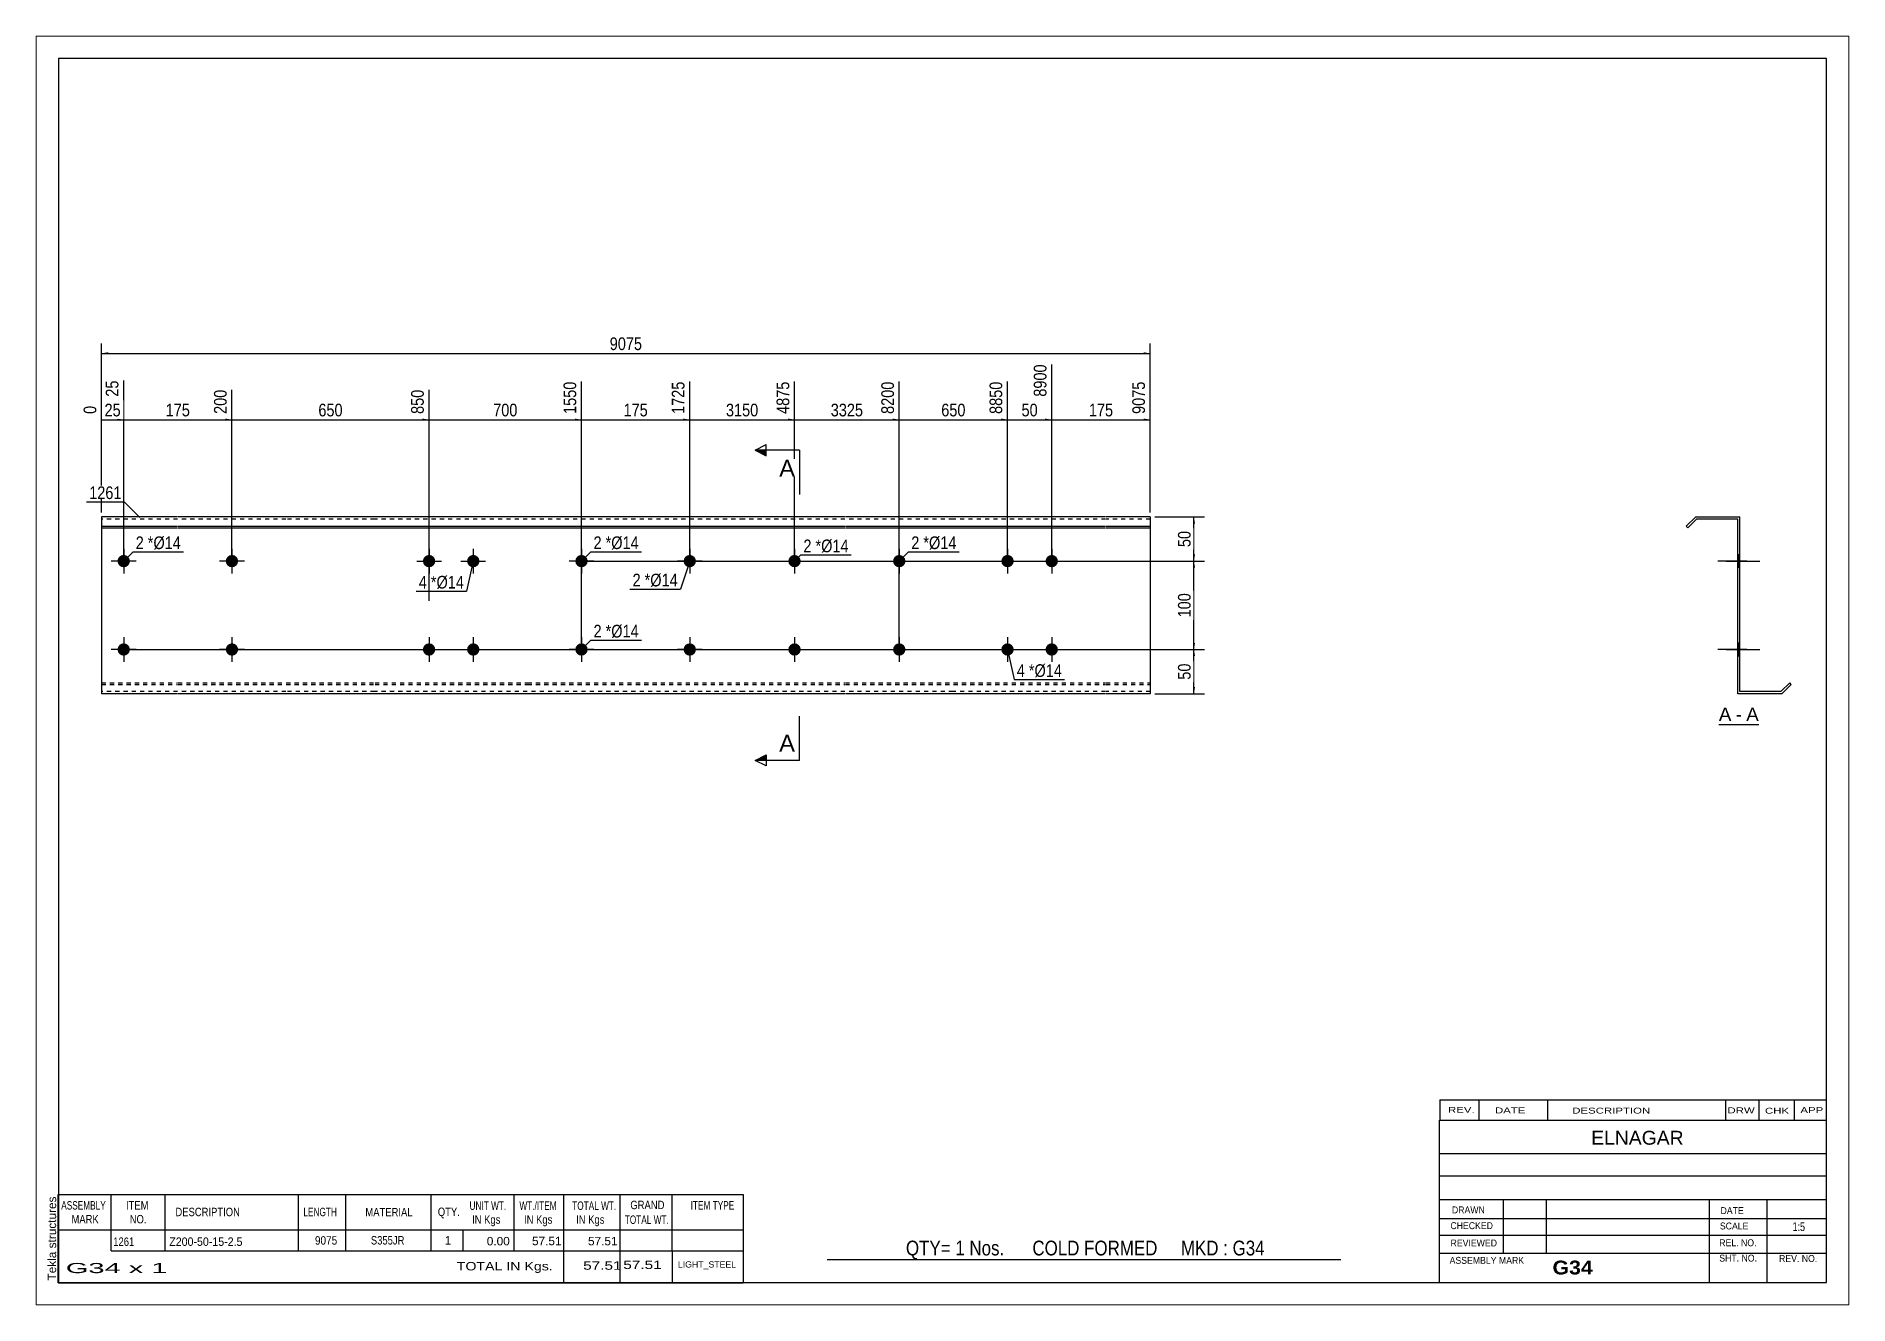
# Paper-space layout 'Layout1' of a CAD drawing. Header units: millimetres. Extents: x 0 to 410, y 0 to 287.
# The model-space entities are those that its viewports show. They can reach past a viewport. Long polylines and large blocks are cut down to what shows.
import ezdxf

# ---------------------------------------------------------------- set-up
doc = ezdxf.new("R2010")
doc.units = ezdxf.units.MM
doc.linetypes.add('DXK_LINE_DOT1', pattern=[1.8814, 0.9407, -0.9407])
doc.layers.add('Viewport layer', color=7, linetype='Continuous', plot=False)
doc.styles.add('Arial', font='ARIAL.TTF', dxfattribs={"height": 0.2})
doc.styles.add('Arial Bold', font='ARIALBD.TTF', dxfattribs={"height": 0.2})
doc.styles.add('Arial Narrow', font='ARIALN.TTF', dxfattribs={"height": 0.2})

# ---------------------------------------------------------------- blocks, each defined once
blk = doc.blocks.new('Unknown-628699918-1200')
at = {"color": 5, "linetype": 'Continuous'}
for p, q in [((390.22, 124.75), (-9.78, 124.75)), ((-9.78, 124.75), (-9.78, -152.25)), ((390.22, -152.25), (390.22, 124.75)), ((-9.78, -152.25), (390.22, -152.25))]:
    blk.add_line(p, q, dxfattribs=at)
at = {"color": 174, "linetype": 'Continuous', "style": 'Arial'}
blk.add_text('Tekla structures', height=1.9102, rotation=90, dxfattribs=at).set_placement((-10.28, -151.75))
blk = doc.blocks.new('Unknown-628699918-12 - 1588')
at = {"color": 7, "linetype": 'Continuous'}
blk.add_line((365.83, -25.95), (374.86, -25.95), dxfattribs=at)
at = {"color": 0, "linetype": 'Continuous'}
blk.add_wipeout([(368.68, -25.2), (368.68, -22), (365.83, -22), (365.83, -25.2)], dxfattribs=at)
blk.add_wipeout([(371.06, -25.2), (371.06, -22), (369.64, -22), (369.64, -25.2)], dxfattribs=at)
at = {"color": 96, "linetype": 'Continuous', "style": 'Arial'}
blk.add_text('A', height=3.06, dxfattribs=at).set_placement((365.83, -25.2))
at = {"color": 0, "linetype": 'Continuous'}
blk.add_wipeout([(374.86, -25.2), (374.86, -22), (372.02, -22), (372.02, -25.2)], dxfattribs=at)
at = {"color": 96, "linetype": 'Continuous', "style": 'Arial'}
for s, p in [('-', (369.64, -25.2)), ('A', (372.02, -25.2))]:
    blk.add_text(s, height=3.06, dxfattribs=at).set_placement(p)
blk = doc.blocks.new('Bolt-628699918-1261 - 1220')
at = {"linetype": 'Continuous'}
for points in [[(158.15, 11, -1), (155.35, 11, -1)], [(158.15, -9, -1), (155.35, -9, -1)]]:
    blk.add_hatch(color=3, dxfattribs=at).paths.add_polyline_path(points)
at = {"color": 3, "linetype": 'Continuous'}
for p, q in [((156.75, 13.8), (156.75, 8.2)), ((153.95, 11), (159.55, 11)), ((156.75, -6.2), (156.75, -11.8)), ((153.95, -9), (159.55, -9))]:
    blk.add_line(p, q, dxfattribs=at)
blk = doc.blocks.new('Bolt-628699918-1289 - 1220')
at = {"linetype": 'Continuous'}
for points in [[(181.84, 11, -1), (179.04, 11, -1)], [(181.84, -9, -1), (179.04, -9, -1)]]:
    blk.add_hatch(color=3, dxfattribs=at).paths.add_polyline_path(points)
at = {"color": 3, "linetype": 'Continuous'}
for p, q in [((180.44, 13.8), (180.44, 8.2)), ((177.64, 11), (183.24, 11)), ((180.44, -6.2), (180.44, -11.8)), ((177.64, -9), (183.24, -9))]:
    blk.add_line(p, q, dxfattribs=at)
blk = doc.blocks.new('Bolt-628699918-1317 - 1220')
at = {"linetype": 'Continuous'}
for points in [[(206.33, 11, -1), (203.53, 11, -1)], [(216.33, 11, -1), (213.53, 11, -1)], [(206.33, -9, -1), (203.53, -9, -1)], [(216.33, -9, -1), (213.53, -9, -1)]]:
    blk.add_hatch(color=3, dxfattribs=at).paths.add_polyline_path(points)
at = {"color": 3, "linetype": 'Continuous'}
for p, q in [((204.93, 13.8), (204.93, 8.2)), ((214.93, 13.8), (214.93, 8.2)), ((202.13, 11), (207.73, 11)), ((212.13, 11), (217.73, 11)), ((204.93, -6.2), (204.93, -11.8)), ((214.93, -6.2), (214.93, -11.8)), ((202.13, -9), (207.73, -9)), ((212.13, -9), (217.73, -9))]:
    blk.add_line(p, q, dxfattribs=at)
blk = doc.blocks.new('Bolt-628699918-1322 - 1220')
at = {"linetype": 'Continuous'}
for points in [[(30.89, 11, -1), (28.09, 11, -1)], [(109.96, 11, -1), (107.16, 11, -1)]]:
    blk.add_hatch(color=3, dxfattribs=at).paths.add_polyline_path(points)
at = {"color": 3, "linetype": 'Continuous'}
for p, q in [((29.49, 13.8), (29.49, 8.2)), ((108.56, 13.8), (108.56, 8.2)), ((32.29, 11), (26.69, 11)), ((111.36, 11), (105.76, 11))]:
    blk.add_line(p, q, dxfattribs=at)
blk = doc.blocks.new('Bolt-628699918-1327 - 1220')
at = {"linetype": 'Continuous'}
for points in [[(75.48, 11, -1), (72.68, 11, -1)], [(85.48, 11, -1), (82.68, 11, -1)], [(75.48, -9, -1), (72.68, -9, -1)], [(85.48, -9, -1), (82.68, -9, -1)]]:
    blk.add_hatch(color=3, dxfattribs=at).paths.add_polyline_path(points)
at = {"color": 3, "linetype": 'Continuous'}
for p, q in [((74.08, 13.8), (74.08, 8.2)), ((84.08, 13.8), (84.08, 8.2)), ((71.28, 11), (76.88, 11)), ((81.28, 11), (86.88, 11)), ((74.08, -6.2), (74.08, -11.8)), ((84.08, -6.2), (84.08, -11.8)), ((71.28, -9), (76.88, -9)), ((81.28, -9), (86.88, -9))]:
    blk.add_line(p, q, dxfattribs=at)
blk = doc.blocks.new('Bolt-628699918-1332 - 1220')
at = {"linetype": 'Continuous'}
for points in [[(30.89, -9, -1), (28.09, -9, -1)], [(109.96, -9, -1), (107.16, -9, -1)]]:
    blk.add_hatch(color=3, dxfattribs=at).paths.add_polyline_path(points)
at = {"color": 3, "linetype": 'Continuous'}
for p, q in [((29.49, -6.2), (29.49, -11.8)), ((108.56, -6.2), (108.56, -11.8)), ((32.29, -9), (26.69, -9)), ((111.36, -9), (105.76, -9))]:
    blk.add_line(p, q, dxfattribs=at)
blk = doc.blocks.new('Bolt-628699918-1337 - 1220')
at = {"linetype": 'Continuous'}
for points in [[(134.45, 11, -1), (131.65, 11, -1)], [(134.45, -9, -1), (131.65, -9, -1)]]:
    blk.add_hatch(color=3, dxfattribs=at).paths.add_polyline_path(points)
at = {"color": 3, "linetype": 'Continuous'}
for p, q in [((133.05, 13.8), (133.05, 8.2)), ((135.85, 11), (130.25, 11)), ((133.05, -6.2), (133.05, -11.8)), ((135.85, -9), (130.25, -9))]:
    blk.add_line(p, q, dxfattribs=at)
blk = doc.blocks.new('Bolt-628699918-1342 - 1220')
at = {"linetype": 'Continuous'}
for points in [[(6.4, 11, -1), (3.6, 11, -1)], [(6.4, -9, -1), (3.6, -9, -1)]]:
    blk.add_hatch(color=3, dxfattribs=at).paths.add_polyline_path(points)
at = {"color": 3, "linetype": 'Continuous'}
for p, q in [((5, 13.8), (5, 8.2)), ((7.8, 11), (2.2, 11)), ((5, -6.2), (5, -11.8)), ((7.8, -9), (2.2, -9))]:
    blk.add_line(p, q, dxfattribs=at)
blk = doc.blocks.new('Part-628699918-1358 - 1220')
at = {"color": 2, "linetype": 'Continuous'}
for p, q in [((0, 21), (0, -19)), ((17.19, 21), (0, 21)), ((41.68, 21), (17.29, 21)), ((61.78, 21), (41.78, 21)), ((96.27, 21), (61.88, 21)), ((120.76, 21), (96.37, 21)), ((145.25, 21), (120.86, 21)), ((168.15, 21), (145.35, 21)), ((192.63, 21), (168.25, 21)), ((227.12, 21), (192.73, 21)), ((237.22, 21), (227.22, 21)), ((237.22, 21), (237.22, -19)), ((0, 18.88), (17.19, 18.88)), ((0, 18.53), (17.19, 18.53)), ((17.29, 18.88), (41.68, 18.88)), ((17.29, 18.53), (41.68, 18.53)), ((41.78, 18.88), (61.78, 18.88)), ((41.78, 18.53), (61.78, 18.53)), ((61.88, 18.88), (96.27, 18.88)), ((61.88, 18.53), (96.27, 18.53)), ((96.37, 18.88), (120.76, 18.88)), ((96.37, 18.53), (120.76, 18.53)), ((120.86, 18.88), (145.25, 18.88)), ((120.86, 18.53), (145.25, 18.53)), ((145.35, 18.88), (168.15, 18.88)), ((145.35, 18.53), (168.15, 18.53)), ((168.25, 18.88), (192.63, 18.88)), ((168.25, 18.53), (192.63, 18.53)), ((192.73, 18.88), (227.12, 18.88)), ((192.73, 18.53), (227.12, 18.53)), ((227.22, 18.88), (237.22, 18.88)), ((227.22, 18.53), (237.22, 18.53)), ((17.19, -19), (0, -19)), ((41.68, -19), (17.29, -19)), ((61.78, -19), (41.78, -19)), ((96.27, -19), (61.88, -19)), ((120.76, -19), (96.37, -19)), ((145.25, -19), (120.86, -19)), ((168.15, -19), (145.35, -19)), ((192.63, -19), (168.25, -19)), ((227.12, -19), (192.73, -19)), ((237.22, -19), (227.22, -19))]:
    blk.add_line(p, q, dxfattribs=at)
at = {"color": 7, "linetype": 'DXK_LINE_DOT1'}
for p, q in [((17.19, 20.5), (0, 20.5)), ((41.68, 20.5), (17.29, 20.5)), ((61.78, 20.5), (41.78, 20.5)), ((96.27, 20.5), (61.88, 20.5)), ((120.76, 20.5), (96.37, 20.5)), ((145.25, 20.5), (120.86, 20.5)), ((168.15, 20.5), (145.35, 20.5)), ((192.63, 20.5), (168.25, 20.5)), ((227.12, 20.5), (192.73, 20.5)), ((237.22, 20.5), (227.22, 20.5)), ((0, -16.53), (17.19, -16.53)), ((0, -16.88), (17.19, -16.88)), ((17.19, -18.5), (0, -18.5)), ((17.29, -16.53), (41.68, -16.53)), ((17.29, -16.88), (41.68, -16.88)), ((41.68, -18.5), (17.29, -18.5)), ((41.78, -16.53), (61.78, -16.53)), ((41.78, -16.88), (61.78, -16.88)), ((61.78, -18.5), (41.78, -18.5)), ((61.88, -16.53), (96.27, -16.53)), ((61.88, -16.88), (96.27, -16.88)), ((96.27, -18.5), (61.88, -18.5)), ((96.37, -16.53), (120.76, -16.53)), ((96.37, -16.88), (120.76, -16.88)), ((120.76, -18.5), (96.37, -18.5)), ((120.86, -16.53), (145.25, -16.53)), ((120.86, -16.88), (145.25, -16.88)), ((145.25, -18.5), (120.86, -18.5)), ((145.35, -16.53), (168.15, -16.53)), ((145.35, -16.88), (168.15, -16.88)), ((168.15, -18.5), (145.35, -18.5)), ((168.25, -16.53), (192.63, -16.53)), ((168.25, -16.88), (192.63, -16.88)), ((192.63, -18.5), (168.25, -18.5)), ((192.73, -16.53), (227.12, -16.53)), ((192.73, -16.88), (227.12, -16.88)), ((227.12, -18.5), (192.73, -18.5)), ((227.22, -16.53), (237.22, -16.53)), ((227.22, -16.88), (237.22, -16.88)), ((237.22, -18.5), (227.22, -18.5))]:
    blk.add_line(p, q, dxfattribs=at)
blk = doc.blocks.new('Bolt-628699918-1594 - 1588')
at = {"linetype": 'Continuous'}
for points in [[(370.6, 9.6), (370.6, 12.4), (370.1, 12.4), (370.1, 9.6)], [(370.6, -10.4), (370.6, -7.6), (370.1, -7.6), (370.1, -10.4)]]:
    blk.add_hatch(color=3, dxfattribs=at).paths.add_polyline_path(points)
at = {"color": 3, "linetype": 'Continuous'}
for p, q in [((370.1, 12.4), (370.6, 12.4)), ((368.5, 11), (375.1, 11)), ((370.1, 9.6), (370.6, 9.6)), ((370.1, -7.6), (370.6, -7.6)), ((368.5, -9), (375.1, -9)), ((370.1, -10.4), (370.6, -10.4))]:
    blk.add_line(p, q, dxfattribs=at)
blk = doc.blocks.new('Bolt-628699918-1593 - 1588')
at = {"linetype": 'Continuous'}
for points in [[(370.6, 9.6), (370.6, 12.4), (370.1, 12.4), (370.1, 9.6)], [(370.6, -10.4), (370.6, -7.6), (370.1, -7.6), (370.1, -10.4)]]:
    blk.add_hatch(color=3, dxfattribs=at).paths.add_polyline_path(points)
at = {"color": 3, "linetype": 'Continuous'}
for p, q in [((370.1, 12.4), (370.6, 12.4)), ((370.1, 11), (374.6, 11)), ((370.1, 9.6), (370.6, 9.6)), ((370.1, -7.6), (370.6, -7.6)), ((370.1, -9), (374.6, -9)), ((370.1, -10.4), (370.6, -10.4))]:
    blk.add_line(p, q, dxfattribs=at)
blk = doc.blocks.new('Bolt-628699918-1595 - 1588')
at = {"linetype": 'Continuous'}
for points in [[(370.6, 9.6), (370.6, 12.4), (370.1, 12.4), (370.1, 9.6)], [(370.6, 9.6), (370.6, 12.4), (370.1, 12.4), (370.1, 9.6)], [(370.6, -10.4), (370.6, -7.6), (370.1, -7.6), (370.1, -10.4)], [(370.6, -10.4), (370.6, -7.6), (370.1, -7.6), (370.1, -10.4)]]:
    blk.add_hatch(color=3, dxfattribs=at).paths.add_polyline_path(points)
at = {"color": 3, "linetype": 'Continuous'}
for p, q in [((370.1, 12.4), (370.6, 12.4)), ((370.1, 12.4), (370.6, 12.4)), ((367.5, 11), (375.1, 11)), ((367.5, 11), (375.1, 11)), ((370.1, 9.6), (370.6, 9.6)), ((370.1, 9.6), (370.6, 9.6)), ((370.1, -7.6), (370.6, -7.6)), ((370.1, -7.6), (370.6, -7.6)), ((367.5, -9), (375.1, -9)), ((367.5, -9), (375.1, -9)), ((370.1, -10.4), (370.6, -10.4)), ((370.1, -10.4), (370.6, -10.4))]:
    blk.add_line(p, q, dxfattribs=at)
blk = doc.blocks.new('Bolt-628699918-1596 - 1588')
at = {"linetype": 'Continuous'}
blk.add_hatch(color=3, dxfattribs=at).paths.add_polyline_path([(370.6, 9.6), (370.6, 12.4), (370.1, 12.4), (370.1, 9.6)])
blk.add_hatch(color=3, dxfattribs=at).paths.add_polyline_path([(370.6, 9.6), (370.6, 12.4), (370.1, 12.4), (370.1, 9.6)])
at = {"color": 3, "linetype": 'Continuous'}
for p, q in [((370.6, 12.4), (370.1, 12.4)), ((370.6, 12.4), (370.1, 12.4)), ((372.2, 11), (365.6, 11)), ((372.2, 11), (365.6, 11)), ((370.6, 9.6), (370.1, 9.6)), ((370.6, 9.6), (370.1, 9.6))]:
    blk.add_line(p, q, dxfattribs=at)
blk = doc.blocks.new('Bolt-628699918-1597 - 1588')
at = {"linetype": 'Continuous'}
for points in [[(370.6, 9.6), (370.6, 12.4), (370.1, 12.4), (370.1, 9.6)], [(370.6, 9.6), (370.6, 12.4), (370.1, 12.4), (370.1, 9.6)], [(370.6, -10.4), (370.6, -7.6), (370.1, -7.6), (370.1, -10.4)], [(370.6, -10.4), (370.6, -7.6), (370.1, -7.6), (370.1, -10.4)]]:
    blk.add_hatch(color=3, dxfattribs=at).paths.add_polyline_path(points)
at = {"color": 3, "linetype": 'Continuous'}
for p, q in [((370.1, 12.4), (370.6, 12.4)), ((370.1, 12.4), (370.6, 12.4)), ((367.5, 11), (375.1, 11)), ((367.5, 11), (375.1, 11)), ((370.1, 9.6), (370.6, 9.6)), ((370.1, 9.6), (370.6, 9.6)), ((370.1, -7.6), (370.6, -7.6)), ((370.1, -7.6), (370.6, -7.6)), ((367.5, -9), (375.1, -9)), ((367.5, -9), (375.1, -9)), ((370.1, -10.4), (370.6, -10.4)), ((370.1, -10.4), (370.6, -10.4))]:
    blk.add_line(p, q, dxfattribs=at)
blk = doc.blocks.new('Bolt-628699918-1598 - 1588')
at = {"linetype": 'Continuous'}
blk.add_hatch(color=3, dxfattribs=at).paths.add_polyline_path([(370.6, -10.4), (370.6, -7.6), (370.1, -7.6), (370.1, -10.4)])
blk.add_hatch(color=3, dxfattribs=at).paths.add_polyline_path([(370.6, -10.4), (370.6, -7.6), (370.1, -7.6), (370.1, -10.4)])
at = {"color": 3, "linetype": 'Continuous'}
for p, q in [((370.6, -7.6), (370.1, -7.6)), ((370.6, -7.6), (370.1, -7.6)), ((372.2, -9), (365.6, -9)), ((372.2, -9), (365.6, -9)), ((370.6, -10.4), (370.1, -10.4)), ((370.6, -10.4), (370.1, -10.4))]:
    blk.add_line(p, q, dxfattribs=at)
blk = doc.blocks.new('Bolt-628699918-1599 - 1588')
at = {"linetype": 'Continuous'}
for points in [[(370.6, 9.6), (370.6, 12.4), (370.1, 12.4), (370.1, 9.6)], [(370.6, -10.4), (370.6, -7.6), (370.1, -7.6), (370.1, -10.4)]]:
    blk.add_hatch(color=3, dxfattribs=at).paths.add_polyline_path(points)
at = {"color": 3, "linetype": 'Continuous'}
for p, q in [((370.6, 12.4), (370.1, 12.4)), ((372.2, 11), (365.6, 11)), ((370.6, 9.6), (370.1, 9.6)), ((370.6, -7.6), (370.1, -7.6)), ((372.2, -9), (365.6, -9)), ((370.6, -10.4), (370.1, -10.4))]:
    blk.add_line(p, q, dxfattribs=at)
blk = doc.blocks.new('Bolt-628699918-1600 - 1588')
at = {"linetype": 'Continuous'}
for points in [[(370.6, 9.6), (370.6, 12.4), (370.1, 12.4), (370.1, 9.6)], [(370.6, -10.4), (370.6, -7.6), (370.1, -7.6), (370.1, -10.4)]]:
    blk.add_hatch(color=3, dxfattribs=at).paths.add_polyline_path(points)
at = {"color": 3, "linetype": 'Continuous'}
for p, q in [((370.6, 12.4), (370.1, 12.4)), ((372.2, 11), (365.6, 11)), ((370.6, 9.6), (370.1, 9.6)), ((370.6, -7.6), (370.1, -7.6)), ((372.2, -9), (365.6, -9)), ((370.6, -10.4), (370.1, -10.4))]:
    blk.add_line(p, q, dxfattribs=at)
blk = doc.blocks.new('Part-628699918-1601 - 1588')
at = {"color": 2, "linetype": 'Continuous'}
for p, q in [((360.6, 21), (358.48, 18.88)), ((360.8, 20.5), (358.83, 18.53)), ((360.6, 21), (370.6, 21)), ((370.1, 20.5), (360.8, 20.5)), ((370.1, -19), (370.1, 20.5)), ((370.6, -18.5), (370.6, 21)), ((358.48, 18.88), (358.83, 18.53)), ((380.1, -19), (370.1, -19)), ((379.89, -18.5), (370.6, -18.5)), ((379.89, -18.5), (381.86, -16.53)), ((382.22, -16.88), (380.1, -19)), ((382.22, -16.88), (381.86, -16.53))]:
    blk.add_line(p, q, dxfattribs=at)
blk = doc.blocks.new('StraightDimension-628699918-1757 - 1220')
at = {"linetype": 'Continuous'}
blk.add_hatch(color=7, dxfattribs=at).paths.add_polyline_path([(72.58, 43.25), (74.08, 43), (72.58, 42.75)])
at = {"color": 7, "linetype": 'Continuous'}
for p, q in [((29.49, 12), (29.49, 49.78)), ((74.08, 2), (74.08, 49.78)), ((29.49, 43), (74.08, 43))]:
    blk.add_line(p, q, dxfattribs=at)
at = {"color": 0, "linetype": 'Continuous'}
blk.add_wipeout([(73.48, 50.38), (69.28, 50.38), (69.28, 43.7), (73.48, 43.7)], dxfattribs=at)
at = {"color": 0}
blk.add_wipeout([(55.12, 43.15), (55.12, 47.35), (48.44, 47.35), (48.44, 43.15)], dxfattribs=at)
at = {"color": 3, "linetype": 'Continuous', "style": 'Arial Narrow'}
blk.add_text('850', height=2.863, rotation=90.0002, dxfattribs=at).set_placement((72.88, 44.3))
at = {"color": 3, "style": 'Arial Narrow'}
blk.add_text('650', height=2.863, dxfattribs=at).set_placement((49.04, 43.75))
blk = doc.blocks.new('StraightDimension-628699918-1754 - 1220')
at = {"linetype": 'Continuous'}
blk.add_hatch(color=7, dxfattribs=at).paths.add_polyline_path([(155.25, 43.25), (156.75, 43), (155.25, 42.75)])
at = {"color": 7, "linetype": 'Continuous'}
for p, q in [((133.05, 12), (133.05, 51.61)), ((156.75, 12), (156.75, 51.61)), ((133.05, 43), (156.75, 43))]:
    blk.add_line(p, q, dxfattribs=at)
at = {"color": 0, "linetype": 'Continuous'}
blk.add_wipeout([(156.15, 52.21), (151.95, 52.21), (151.95, 43.7), (156.15, 43.7)], dxfattribs=at)
at = {"color": 0}
blk.add_wipeout([(149.15, 43.15), (149.15, 47.35), (140.64, 47.35), (140.64, 43.15)], dxfattribs=at)
at = {"color": 3, "linetype": 'Continuous', "style": 'Arial Narrow'}
blk.add_text('4875', height=2.863, rotation=90.0002, dxfattribs=at).set_placement((155.55, 44.3))
at = {"color": 3, "style": 'Arial Narrow'}
blk.add_text('3150', height=2.863, dxfattribs=at).set_placement((141.24, 43.75))
blk = doc.blocks.new('StraightDimension-628699918-1375 - 1220')
at = {"linetype": 'Continuous'}
for points in [[(1.5, 57.75), (0, 58), (1.5, 58.25)], [(235.72, 58.25), (237.22, 58), (235.72, 57.75)]]:
    blk.add_hatch(color=7, dxfattribs=at).paths.add_polyline_path(points)
at = {"color": 7, "linetype": 'Continuous'}
for p, q in [((0, 22), (0, 60.25)), ((0, 58), (237.22, 58)), ((237.22, 22), (237.22, 60.25))]:
    blk.add_line(p, q, dxfattribs=at)
at = {"color": 0}
blk.add_wipeout([(122.87, 58.15), (122.87, 62.35), (114.35, 62.35), (114.35, 58.15)], dxfattribs=at)
at = {"color": 3, "style": 'Arial Narrow'}
blk.add_text('9075', height=2.863, dxfattribs=at).set_placement((114.95, 58.75))
blk = doc.blocks.new('StraightDimension-628699918-1755 - 1220')
at = {"linetype": 'Continuous'}
blk.add_hatch(color=7, dxfattribs=at).paths.add_polyline_path([(131.55, 43.25), (133.05, 43), (131.55, 42.75)])
at = {"color": 7, "linetype": 'Continuous'}
for p, q in [((108.56, -8), (108.56, 51.61)), ((133.05, 12), (133.05, 51.61)), ((108.56, 43), (133.05, 43))]:
    blk.add_line(p, q, dxfattribs=at)
at = {"color": 0, "linetype": 'Continuous'}
blk.add_wipeout([(132.45, 52.21), (128.25, 52.21), (128.25, 43.7), (132.45, 43.7)], dxfattribs=at)
at = {"color": 0}
blk.add_wipeout([(124.15, 43.15), (124.15, 47.35), (117.47, 47.35), (117.47, 43.15)], dxfattribs=at)
at = {"color": 3, "linetype": 'Continuous', "style": 'Arial Narrow'}
blk.add_text('1725', height=2.863, rotation=90.0002, dxfattribs=at).set_placement((131.85, 44.3))
at = {"color": 3, "style": 'Arial Narrow'}
blk.add_text('175', height=2.863, dxfattribs=at).set_placement((118.07, 43.75))
blk = doc.blocks.new('StraightDimension-628699918-2282 - 1220')
at = {"linetype": 'Continuous'}
for points in [[(246.85, 9.5), (247.1, 11), (247.35, 9.5)], [(247.35, -7.5), (247.1, -9), (246.85, -7.5)]]:
    blk.add_hatch(color=7, dxfattribs=at).paths.add_polyline_path(points)
at = {"color": 7, "linetype": 'Continuous'}
for p, q in [((109.56, 11), (249.5, 11)), ((247.1, -9), (247.1, 11)), ((6, -9), (249.5, -9))]:
    blk.add_line(p, q, dxfattribs=at)
at = {"color": 0}
blk.add_wipeout([(246.95, 4.34), (242.75, 4.34), (242.75, -2.34), (246.95, -2.34)], dxfattribs=at)
at = {"color": 3, "style": 'Arial Narrow'}
blk.add_text('100', height=2.863, rotation=90.0002, dxfattribs=at).set_placement((246.35, -1.74))
blk = doc.blocks.new('StraightDimension-628699918-1750 - 1220')
at = {"linetype": 'Continuous'}
blk.add_hatch(color=7, dxfattribs=at).paths.add_polyline_path([(235.72, 43.25), (237.22, 43), (235.72, 42.75)])
at = {"color": 7, "linetype": 'Continuous'}
for p, q in [((214.93, 12), (214.93, 55.51)), ((237.22, 22), (237.22, 51.61)), ((214.93, 43), (237.22, 43))]:
    blk.add_line(p, q, dxfattribs=at)
at = {"color": 0, "linetype": 'Continuous'}
blk.add_wipeout([(236.62, 52.21), (232.42, 52.21), (232.42, 43.7), (236.62, 43.7)], dxfattribs=at)
at = {"color": 0}
blk.add_wipeout([(229.42, 43.15), (229.42, 47.35), (222.73, 47.35), (222.73, 43.15)], dxfattribs=at)
at = {"color": 3, "linetype": 'Continuous', "style": 'Arial Narrow'}
blk.add_text('9075', height=2.863, rotation=90.0002, dxfattribs=at).set_placement((236.02, 44.3))
at = {"color": 3, "style": 'Arial Narrow'}
blk.add_text('175', height=2.863, dxfattribs=at).set_placement((223.33, 43.75))
blk = doc.blocks.new('StraightDimension-628699918-1751 - 1220')
at = {"linetype": 'Continuous'}
blk.add_hatch(color=7, dxfattribs=at).paths.add_polyline_path([(213.43, 43.25), (214.93, 43), (213.43, 42.75)])
at = {"color": 7, "linetype": 'Continuous'}
for p, q in [((214.93, 12), (214.93, 55.51)), ((204.93, 12), (204.93, 51.61)), ((204.93, 43), (214.93, 43))]:
    blk.add_line(p, q, dxfattribs=at)
at = {"color": 0}
blk.add_wipeout([(212.36, 43.15), (212.36, 47.35), (207.5, 47.35), (207.5, 43.15)], dxfattribs=at)
at = {"color": 0, "linetype": 'Continuous'}
blk.add_wipeout([(214.33, 56.11), (210.13, 56.11), (210.13, 47.6), (214.33, 47.6)], dxfattribs=at)
at = {"color": 3, "linetype": 'Continuous', "style": 'Arial Narrow'}
blk.add_text('8900', height=2.863, rotation=90.0002, dxfattribs=at).set_placement((213.73, 48.2))
at = {"color": 3, "style": 'Arial Narrow'}
blk.add_text('50', height=2.863, dxfattribs=at).set_placement((208.1, 43.75))
blk = doc.blocks.new('StraightDimension-628699918-1752 - 1220')
at = {"linetype": 'Continuous'}
blk.add_hatch(color=7, dxfattribs=at).paths.add_polyline_path([(203.43, 43.25), (204.93, 43), (203.43, 42.75)])
at = {"color": 7, "linetype": 'Continuous'}
for p, q in [((180.44, -8), (180.44, 51.61)), ((204.93, 12), (204.93, 51.61)), ((180.44, 43), (204.93, 43))]:
    blk.add_line(p, q, dxfattribs=at)
at = {"color": 0, "linetype": 'Continuous'}
blk.add_wipeout([(204.33, 52.21), (200.13, 52.21), (200.13, 43.7), (204.33, 43.7)], dxfattribs=at)
at = {"color": 0}
blk.add_wipeout([(196.03, 43.15), (196.03, 47.35), (189.34, 47.35), (189.34, 43.15)], dxfattribs=at)
at = {"color": 3, "linetype": 'Continuous', "style": 'Arial Narrow'}
blk.add_text('8850', height=2.863, rotation=90.0002, dxfattribs=at).set_placement((203.73, 44.3))
at = {"color": 3, "style": 'Arial Narrow'}
blk.add_text('650', height=2.863, dxfattribs=at).set_placement((189.94, 43.75))
blk = doc.blocks.new('StraightDimension-628699918-1753 - 1220')
at = {"linetype": 'Continuous'}
blk.add_hatch(color=7, dxfattribs=at).paths.add_polyline_path([(178.94, 43.25), (180.44, 43), (178.94, 42.75)])
at = {"color": 7, "linetype": 'Continuous'}
for p, q in [((156.75, 12), (156.75, 51.61)), ((180.44, -8), (180.44, 51.61)), ((156.75, 43), (180.44, 43))]:
    blk.add_line(p, q, dxfattribs=at)
at = {"color": 0, "linetype": 'Continuous'}
blk.add_wipeout([(179.84, 52.21), (175.64, 52.21), (175.64, 43.7), (179.84, 43.7)], dxfattribs=at)
at = {"color": 0}
blk.add_wipeout([(172.85, 43.15), (172.85, 47.35), (164.34, 47.35), (164.34, 43.15)], dxfattribs=at)
at = {"color": 3, "linetype": 'Continuous', "style": 'Arial Narrow'}
blk.add_text('8200', height=2.863, rotation=90.0002, dxfattribs=at).set_placement((179.24, 44.3))
at = {"color": 3, "style": 'Arial Narrow'}
blk.add_text('3325', height=2.863, dxfattribs=at).set_placement((164.94, 43.75))
blk = doc.blocks.new('StraightDimension-628699918-1756 - 1220')
at = {"linetype": 'Continuous'}
blk.add_hatch(color=7, dxfattribs=at).paths.add_polyline_path([(107.06, 43.25), (108.56, 43), (107.06, 42.75)])
at = {"color": 7, "linetype": 'Continuous'}
for p, q in [((74.08, 2), (74.08, 49.78)), ((108.56, -8), (108.56, 51.61)), ((74.08, 43), (108.56, 43))]:
    blk.add_line(p, q, dxfattribs=at)
at = {"color": 0, "linetype": 'Continuous'}
blk.add_wipeout([(107.96, 52.21), (103.76, 52.21), (103.76, 43.7), (107.96, 43.7)], dxfattribs=at)
at = {"color": 0}
blk.add_wipeout([(94.66, 43.15), (94.66, 47.35), (87.98, 47.35), (87.98, 43.15)], dxfattribs=at)
at = {"color": 3, "linetype": 'Continuous', "style": 'Arial Narrow'}
blk.add_text('1550', height=2.863, rotation=90.0002, dxfattribs=at).set_placement((107.36, 44.3))
at = {"color": 3, "style": 'Arial Narrow'}
blk.add_text('700', height=2.863, dxfattribs=at).set_placement((88.58, 43.75))
blk = doc.blocks.new('StraightDimension-628699918-1758 - 1220')
at = {"linetype": 'Continuous'}
blk.add_hatch(color=7, dxfattribs=at).paths.add_polyline_path([(27.99, 43.25), (29.49, 43), (27.99, 42.75)])
at = {"color": 7, "linetype": 'Continuous'}
for p, q in [((5, 12), (5, 51.86)), ((29.49, 12), (29.49, 49.78)), ((5, 43), (29.49, 43))]:
    blk.add_line(p, q, dxfattribs=at)
at = {"color": 0, "linetype": 'Continuous'}
blk.add_wipeout([(28.89, 50.38), (24.69, 50.38), (24.69, 43.7), (28.89, 43.7)], dxfattribs=at)
at = {"color": 0}
blk.add_wipeout([(20.59, 43.15), (20.59, 47.35), (13.9, 47.35), (13.9, 43.15)], dxfattribs=at)
at = {"color": 3, "linetype": 'Continuous', "style": 'Arial Narrow'}
blk.add_text('200', height=2.863, rotation=90.0002, dxfattribs=at).set_placement((28.29, 44.3))
at = {"color": 3, "style": 'Arial Narrow'}
blk.add_text('175', height=2.863, dxfattribs=at).set_placement((14.5, 43.75))
blk = doc.blocks.new('StraightDimension-628699918-1759 - 1220')
at = {"linetype": 'Continuous'}
blk.add_hatch(color=7, dxfattribs=at).paths.add_polyline_path([(3.5, 43.25), (5, 43), (3.5, 42.75)])
at = {"color": 7, "linetype": 'Continuous'}
for p, q in [((5, 12), (5, 51.86)), ((0, 22), (0, 46.13)), ((0, 43), (5, 43))]:
    blk.add_line(p, q, dxfattribs=at)
at = {"color": 0}
blk.add_wipeout([(4.93, 43.15), (4.93, 47.35), (0.07, 47.35), (0.07, 43.15)], dxfattribs=at)
at = {"color": 0, "linetype": 'Continuous'}
blk.add_wipeout([(4.4, 52.46), (0.2, 52.46), (0.2, 47.6), (4.4, 47.6)], dxfattribs=at)
blk.add_wipeout([(-0.6, 46.73), (-4.8, 46.73), (-4.8, 43.7), (-0.6, 43.7)], dxfattribs=at)
at = {"color": 3, "linetype": 'Continuous', "style": 'Arial Narrow'}
for s, height, p in [('25', 2.863, (3.8, 48.2)), ('0', 2.86, (-1.2, 44.3))]:
    blk.add_text(s, height=height, rotation=90.0002, dxfattribs=at).set_placement(p)
at = {"color": 3, "style": 'Arial Narrow'}
blk.add_text('25', height=2.863, dxfattribs=at).set_placement((0.67, 43.75))
blk = doc.blocks.new('StraightDimension-628699918-2281 - 1220')
at = {"linetype": 'Continuous'}
for points in [[(246.85, 19.5), (247.1, 21), (247.35, 19.5)], [(247.35, 12.5), (247.1, 11), (246.85, 12.5)]]:
    blk.add_hatch(color=7, dxfattribs=at).paths.add_polyline_path(points)
at = {"color": 7, "linetype": 'Continuous'}
for p, q in [((238.22, 21), (249.5, 21)), ((247.1, 11), (247.1, 21)), ((109.56, 11), (249.5, 11))]:
    blk.add_line(p, q, dxfattribs=at)
at = {"color": 0}
blk.add_wipeout([(246.95, 18.43), (242.75, 18.43), (242.75, 13.57), (246.95, 13.57)], dxfattribs=at)
at = {"color": 3, "style": 'Arial Narrow'}
blk.add_text('50', height=2.863, rotation=90.0002, dxfattribs=at).set_placement((246.35, 14.17))
blk = doc.blocks.new('StraightDimension-628699918-2283 - 1220')
at = {"linetype": 'Continuous'}
for points in [[(246.85, -10.5), (247.1, -9), (247.35, -10.5)], [(247.35, -17.5), (247.1, -19), (246.85, -17.5)]]:
    blk.add_hatch(color=7, dxfattribs=at).paths.add_polyline_path(points)
at = {"color": 7, "linetype": 'Continuous'}
for p, q in [((6, -9), (249.5, -9)), ((247.1, -19), (247.1, -9)), ((238.22, -19), (249.5, -19))]:
    blk.add_line(p, q, dxfattribs=at)
at = {"color": 0}
blk.add_wipeout([(246.95, -11.57), (242.75, -11.57), (242.75, -16.43), (246.95, -16.43)], dxfattribs=at)
at = {"color": 3, "style": 'Arial Narrow'}
blk.add_text('50', height=2.863, rotation=90.0002, dxfattribs=at).set_placement((246.35, -15.83))
blk = doc.blocks.new('CBS_REVISION-628699918-2323')
at = {"color": 7, "linetype": 'Continuous'}
for p, q in [((302.71, -110.87), (390.21, -110.87)), ((302.71, -110.87), (302.71, -115.5)), ((311.51, -110.87), (311.51, -115.5)), ((327.1, -110.87), (327.1, -115.44)), ((367.36, -110.87), (367.36, -115.5)), ((374.9, -110.87), (374.9, -115.5)), ((382.85, -110.87), (382.85, -115.5)), ((302.71, -115.5), (390.21, -115.5))]:
    blk.add_line(p, q, dxfattribs=at)
at = {"color": 7, "style": 'Arial Narrow', "width": 1.7}
for s, height, p in [('REV.', 1.326, (304.57, -113.82)), ('DATE', 1.326, (315.19, -113.94)), ('DESCRIPTION', 1.3257, (332.67, -113.99)), ('DRW', 1.326, (367.79, -113.93)), ('CHK', 1.326, (376.27, -114.02)), ('APP', 1.326, (384.28, -113.87))]:
    blk.add_text(s, height=height, dxfattribs=at).set_placement(p)
blk = doc.blocks.new('CBS_BOM-628699918-2320')
at = {"color": 7, "linetype": 'Continuous'}
for p, q in [((-9.81, -140.28), (-9.81, -132.28)), ((-9.81, -132.28), (145.11, -132.28)), ((2.19, -140.28), (2.19, -132.28)), ((14.38, -140.28), (14.38, -132.28)), ((44.54, -140.28), (44.54, -132.28)), ((55.22, -140.28), (55.22, -132.28)), ((74.54, -140.28), (74.54, -132.28)), ((93.34, -140.28), (93.34, -132.28)), ((104.55, -140.28), (104.55, -132.28)), ((117.34, -140.28), (117.34, -132.28)), ((129.09, -140.28), (129.09, -132.28)), ((145.11, -132.29), (145.11, -140.27)), ((-9.81, -140.28), (145.11, -140.28)), ((-9.81, -145.08), (-9.81, -140.28)), ((2.19, -145.08), (2.19, -140.28)), ((14.38, -145.08), (14.38, -140.28)), ((44.54, -145.08), (44.54, -140.28)), ((55.22, -145.08), (55.22, -140.28)), ((74.54, -145.08), (74.54, -140.28)), ((81.8, -145.08), (81.8, -140.28)), ((93.34, -145.08), (93.34, -140.28)), ((104.55, -145.08), (104.55, -140.28)), ((117.34, -145.08), (117.34, -140.28)), ((129.1, -145.08), (129.1, -140.28)), ((145.11, -140.28), (145.11, -145.08)), ((-9.81, -152.28), (-9.81, -145.1)), ((2.19, -145.08), (145.11, -145.08)), ((104.55, -152.28), (104.55, -145.1)), ((117.34, -152.28), (117.34, -145.1)), ((129.14, -152.28), (129.14, -145.1)), ((145.11, -145.08), (145.11, -152.28)), ((-9.81, -152.28), (145.11, -152.28))]:
    blk.add_line(p, q, dxfattribs=at)
at = {"color": 3, "linetype": 'Continuous', "style": 'Arial'}
for s, height, width, p in [('ASSEMBLY', 1.91, 0.7, (-9.13, -135.71)), ('ITEM', 1.91, 0.8, (5.52, -135.71)), ('DESCRIPTION', 1.9102, 0.8, (16.7, -137.21)), ('LENGTH', 1.91, 0.7, (45.65, -137.21)), ('QTY.', 1.91, 0.8, (76.06, -137.18)), ('UNIT WT.', 1.91, 0.7, (83.23, -135.78)), ('WT./ITEM', 1.91, 0.7, (94.52, -135.78)), ('TOTAL WT.', 1.91, 0.7, (106.46, -135.78)), ('GRAND', 1.91, 0.8, (119.61, -135.62)), ('ITEM TYPE', 1.91, 0.7, (133.25, -135.7)), ('MARK', 1.91, 0.8, (-6.81, -138.84)), ('NO.', 1.91, 0.8, (6.37, -138.84)), ('MATERIAL', 1.91, 0.8, (59.67, -137.26)), ('IN Kgs', 1.91, 0.8, (83.81, -138.92)), ('IN Kgs', 1.91, 0.8, (95.56, -138.92)), ('IN Kgs', 1.91, 0.8, (107.35, -138.92)), ('TOTAL WT.', 1.91, 0.7, (118.35, -138.96))]:
    blk.add_text(s, height=height, dxfattribs=dict(at, width=width)).set_placement(p)
at = {"color": 7, "linetype": 'Continuous', "style": 'Arial'}
for s, height, width, p in [('1261', 1.91, 0.8, (2.64, -143.93)), ('Z200-50-15-2.5', 1.9102, 0.9, (15.31, -143.93)), ('9075', 1.91, 0.85, (48.26, -143.65)), ('S355JR', 1.91, 0.8, (60.91, -143.62))]:
    blk.add_text(s, height=height, dxfattribs=dict(at, width=width)).set_placement(p)
for s, p in [('1', (77.63, -143.62)), ('0.00', (87.14, -143.81)), ('57.51', (97.36, -143.78)), ('57.51', (110.03, -143.81))]:
    blk.add_text(s, height=1.91, dxfattribs=at).set_placement(p)
at = {"color": 6, "linetype": 'Continuous', "style": 'Arial'}
for s, height, width, p in [('TOTAL IN Kgs.', 1.9102, 1.2, (80.35, -149.48)), ('57.51', 1.91, 1.3, (108.94, -149.33)), ('57.51', 1.91, 1.3, (118.01, -149.17)), ('G34 x 1', 2.292, 2.05, (-8.09, -150.09))]:
    blk.add_text(s, height=height, dxfattribs=dict(at, width=width)).set_placement(p)
blk.add_text('LIGHT_STEEL', height=1.4135, dxfattribs=at).set_placement((130.36, -148.83))
blk = doc.blocks.new('CBS_CALLOFF-628699918-2321')
at = {"color": 7, "linetype": 'Continuous'}
blk.add_line((164.1, -146.98), (280.33, -147), dxfattribs=at)
at = {"color": 3, "linetype": 'Continuous', "style": 'Arial Narrow'}
blk.add_text('QTY= 1 Nos.      COLD FORMED     MKD : G34', height=3.3405, dxfattribs=at).set_placement((181.95, -146.09))
blk = doc.blocks.new('CBS_NAME_BLOG-628699918-2322')
at = {"color": 7, "linetype": 'Continuous'}
for p, q in [((302.63, -152.21), (302.62, -115.5)), ((302.63, -115.5), (390.14, -115.5)), ((302.63, -123.04), (390.15, -123.04)), ((302.7, -128.09), (390.22, -128.09)), ((302.63, -133.46), (390.14, -133.46)), ((317.15, -145.57), (317.15, -133.47)), ((326.83, -145.54), (326.83, -133.47)), ((363.75, -152.21), (363.75, -133.48)), ((376.8, -152.21), (376.8, -133.47)), ((302.63, -137.76), (390.22, -137.74)), ((302.63, -141.51), (390.14, -141.51)), ((302.63, -145.55), (390.14, -145.55)), ((302.63, -152.25), (390.22, -152.25))]:
    blk.add_line(p, q, dxfattribs=at)
at = {"color": 3, "linetype": 'Continuous', "style": 'Arial'}
blk.add_text('ELNAGAR', height=3.133, dxfattribs=at).set_placement((336.95, -121.03))
at = {"color": 3, "linetype": 'Continuous'}
for s, height, style, width, p in [('DRAWN', 1.566, 'Arial', 0.9, (305.46, -136.57)), ('DATE', 1.566, 'Arial', 0.9, (366.22, -136.73)), ('CHECKED', 1.566, 'Arial', 0.9, (305.11, -140.14)), ('SCALE', 1.566, 'Arial', 0.9, (366.07, -140.21)), ('1:5', 1.957, 'Arial Narrow', 0.9, (382.52, -140.57)), ('REVIEWED', 1.566, 'Arial', 0.9, (305.15, -144.06)), ('REL. NO.', 1.566, 'Arial', 0.9, (365.93, -144.01)), ('ASSEMBLY MARK', 1.5663, 'Arial', 0.9, (304.93, -147.99)), ('G34', 3.131, 'Arial Bold', 1.1, (328.21, -150.39)), ('SHT. NO.', 1.566, 'Arial', 0.9, (365.93, -147.48)), ('REV. NO.', 1.566, 'Arial', 0.9, (379.45, -147.57))]:
    blk.add_text(s, height=height, dxfattribs=dict(at, style=style, width=width)).set_placement(p)
blk = doc.blocks.new('Mark-628699918-1328 - 1220')
at = {"color": 0}
blk.add_wipeout([(113.11, -6.28), (113.11, -3.28), (111.28, -3.28), (111.28, -6.28)], dxfattribs=at)
blk.add_wipeout([(113.11, -6.28), (113.11, -3.28), (111.28, -3.28), (111.28, -6.28)], dxfattribs=at)
at = {"color": 7, "linetype": 'Continuous'}
blk.add_line((108.56, -9), (110.68, -6.88), dxfattribs=at)
at = {"color": 0}
blk.add_wipeout([(115.29, -6.28), (115.29, -3.28), (114.01, -3.28), (114.01, -6.28)], dxfattribs=at)
blk.add_wipeout([(115.29, -6.28), (115.29, -3.28), (114.01, -3.28), (114.01, -6.28)], dxfattribs=at)
at = {"color": 3, "style": 'Arial Narrow'}
blk.add_text('2', height=2.86, dxfattribs=at).set_placement((111.28, -6.28))
at = {"color": 0}
blk.add_wipeout([(121.5, -6.28), (121.5, -3.28), (115.29, -3.28), (115.29, -6.28)], dxfattribs=at)
blk.add_wipeout([(121.5, -6.28), (121.5, -3.28), (115.29, -3.28), (115.29, -6.28)], dxfattribs=at)
at = {"color": 7, "linetype": 'Continuous'}
blk.add_line((110.68, -6.88), (122.1, -6.88), dxfattribs=at)
at = {"color": 3, "style": 'Arial Narrow'}
for s, height, p in [('*', 2.86, (114.01, -6.28)), ('Ø14', 2.863, (115.29, -6.28))]:
    blk.add_text(s, height=height, dxfattribs=at).set_placement(p)
blk = doc.blocks.new('Mark-628699918-1256 - 1220')
at = {"color": 0}
blk.add_wipeout([(160.59, 13.01), (160.59, 16.01), (158.76, 16.01), (158.76, 13.01)], dxfattribs=at)
blk.add_wipeout([(160.59, 13.01), (160.59, 16.01), (158.76, 16.01), (158.76, 13.01)], dxfattribs=at)
at = {"color": 7, "linetype": 'Continuous'}
blk.add_line((156.75, 11), (158.16, 12.41), dxfattribs=at)
at = {"color": 0}
blk.add_wipeout([(162.77, 13.01), (162.77, 16.01), (161.49, 16.01), (161.49, 13.01)], dxfattribs=at)
blk.add_wipeout([(162.77, 13.01), (162.77, 16.01), (161.49, 16.01), (161.49, 13.01)], dxfattribs=at)
at = {"color": 3, "style": 'Arial Narrow'}
blk.add_text('2', height=2.86, dxfattribs=at).set_placement((158.76, 13.01))
at = {"color": 0}
blk.add_wipeout([(168.98, 13.01), (168.98, 16.01), (162.77, 16.01), (162.77, 13.01)], dxfattribs=at)
blk.add_wipeout([(168.98, 13.01), (168.98, 16.01), (162.77, 16.01), (162.77, 13.01)], dxfattribs=at)
at = {"color": 7, "linetype": 'Continuous'}
blk.add_line((158.16, 12.41), (169.58, 12.41), dxfattribs=at)
at = {"color": 3, "style": 'Arial Narrow'}
for s, height, p in [('*', 2.86, (161.49, 13.01)), ('Ø14', 2.863, (162.77, 13.01))]:
    blk.add_text(s, height=height, dxfattribs=at).set_placement(p)
blk = doc.blocks.new('Mark-628699918-1318 - 1220')
at = {"color": 0}
blk.add_wipeout([(113.11, 13.72), (113.11, 16.72), (111.28, 16.72), (111.28, 13.72)], dxfattribs=at)
blk.add_wipeout([(113.11, 13.72), (113.11, 16.72), (111.28, 16.72), (111.28, 13.72)], dxfattribs=at)
at = {"color": 7, "linetype": 'Continuous'}
blk.add_line((108.56, 11), (110.68, 13.12), dxfattribs=at)
at = {"color": 0}
blk.add_wipeout([(115.29, 13.72), (115.29, 16.72), (114.01, 16.72), (114.01, 13.72)], dxfattribs=at)
blk.add_wipeout([(115.29, 13.72), (115.29, 16.72), (114.01, 16.72), (114.01, 13.72)], dxfattribs=at)
at = {"color": 3, "style": 'Arial Narrow'}
blk.add_text('2', height=2.86, dxfattribs=at).set_placement((111.28, 13.72))
at = {"color": 0}
blk.add_wipeout([(121.5, 13.72), (121.5, 16.72), (115.29, 16.72), (115.29, 13.72)], dxfattribs=at)
blk.add_wipeout([(121.5, 13.72), (121.5, 16.72), (115.29, 16.72), (115.29, 13.72)], dxfattribs=at)
at = {"color": 7, "linetype": 'Continuous'}
blk.add_line((110.68, 13.12), (122.1, 13.12), dxfattribs=at)
at = {"color": 3, "style": 'Arial Narrow'}
for s, height, p in [('*', 2.86, (114.01, 13.72)), ('Ø14', 2.863, (115.29, 13.72))]:
    blk.add_text(s, height=height, dxfattribs=at).set_placement(p)
blk = doc.blocks.new('Mark-628699918-1285 - 1220')
at = {"color": 0}
blk.add_wipeout([(184.99, 13.72), (184.99, 16.72), (183.16, 16.72), (183.16, 13.72)], dxfattribs=at)
blk.add_wipeout([(184.99, 13.72), (184.99, 16.72), (183.16, 16.72), (183.16, 13.72)], dxfattribs=at)
at = {"color": 7, "linetype": 'Continuous'}
blk.add_line((180.44, 11), (182.56, 13.12), dxfattribs=at)
at = {"color": 0}
blk.add_wipeout([(187.17, 13.72), (187.17, 16.72), (185.89, 16.72), (185.89, 13.72)], dxfattribs=at)
blk.add_wipeout([(187.17, 13.72), (187.17, 16.72), (185.89, 16.72), (185.89, 13.72)], dxfattribs=at)
at = {"color": 3, "style": 'Arial Narrow'}
blk.add_text('2', height=2.86, dxfattribs=at).set_placement((183.16, 13.72))
at = {"color": 0}
blk.add_wipeout([(193.38, 13.72), (193.38, 16.72), (187.17, 16.72), (187.17, 13.72)], dxfattribs=at)
blk.add_wipeout([(193.38, 13.72), (193.38, 16.72), (187.17, 16.72), (187.17, 13.72)], dxfattribs=at)
at = {"color": 7, "linetype": 'Continuous'}
blk.add_line((182.56, 13.12), (193.98, 13.12), dxfattribs=at)
at = {"color": 3, "style": 'Arial Narrow'}
for s, height, p in [('*', 2.86, (185.89, 13.72)), ('Ø14', 2.863, (187.17, 13.72))]:
    blk.add_text(s, height=height, dxfattribs=at).set_placement(p)
blk = doc.blocks.new('Mark-628699918-1313 - 1220')
at = {"color": 0}
blk.add_wipeout([(208.86, -15.2), (208.86, -12.2), (207.03, -12.2), (207.03, -15.2)], dxfattribs=at)
blk.add_wipeout([(208.86, -15.2), (208.86, -12.2), (207.03, -12.2), (207.03, -15.2)], dxfattribs=at)
at = {"color": 7, "linetype": 'Continuous'}
blk.add_line((204.93, -9), (206.43, -15.8), dxfattribs=at)
at = {"color": 0}
blk.add_wipeout([(211.03, -15.2), (211.03, -12.2), (209.76, -12.2), (209.76, -15.2)], dxfattribs=at)
blk.add_wipeout([(211.03, -15.2), (211.03, -12.2), (209.76, -12.2), (209.76, -15.2)], dxfattribs=at)
at = {"color": 3, "style": 'Arial Narrow'}
blk.add_text('4', height=2.86, dxfattribs=at).set_placement((207.03, -15.2))
at = {"color": 0}
blk.add_wipeout([(217.25, -15.2), (217.25, -12.2), (211.03, -12.2), (211.03, -15.2)], dxfattribs=at)
blk.add_wipeout([(217.25, -15.2), (217.25, -12.2), (211.03, -12.2), (211.03, -15.2)], dxfattribs=at)
at = {"color": 7, "linetype": 'Continuous'}
blk.add_line((206.43, -15.8), (217.85, -15.8), dxfattribs=at)
at = {"color": 3, "style": 'Arial Narrow'}
for s, height, p in [('Ø14', 2.863, (211.03, -15.2)), ('*', 2.86, (209.76, -15.2))]:
    blk.add_text(s, height=height, dxfattribs=at).set_placement(p)
blk = doc.blocks.new('Mark-628699918-1323 - 1220')
at = {"color": 0}
blk.add_wipeout([(73.58, 4.8), (73.58, 7.8), (71.76, 7.8), (71.76, 4.8)], dxfattribs=at)
blk.add_wipeout([(73.58, 4.8), (73.58, 7.8), (71.76, 7.8), (71.76, 4.8)], dxfattribs=at)
blk.add_wipeout([(75.76, 4.8), (75.76, 7.8), (74.48, 7.8), (74.48, 4.8)], dxfattribs=at)
blk.add_wipeout([(75.76, 4.8), (75.76, 7.8), (74.48, 7.8), (74.48, 4.8)], dxfattribs=at)
at = {"color": 3, "style": 'Arial Narrow'}
blk.add_text('4', height=2.86, dxfattribs=at).set_placement((71.76, 4.8))
at = {"color": 0}
blk.add_wipeout([(81.98, 4.8), (81.98, 7.8), (75.76, 7.8), (75.76, 4.8)], dxfattribs=at)
blk.add_wipeout([(81.98, 4.8), (81.98, 7.8), (75.76, 7.8), (75.76, 4.8)], dxfattribs=at)
at = {"color": 7, "linetype": 'Continuous'}
for p in [(84.08, 11), (71.16, 4.2)]:
    blk.add_line(p, (82.58, 4.2), dxfattribs=at)
at = {"color": 3, "style": 'Arial Narrow'}
for s, height, p in [('*', 2.86, (74.48, 4.8)), ('Ø14', 2.863, (75.76, 4.8))]:
    blk.add_text(s, height=height, dxfattribs=at).set_placement(p)
blk = doc.blocks.new('Mark-628699918-1333 - 1220')
at = {"color": 0}
blk.add_wipeout([(121.94, 5.28), (121.94, 8.28), (120.11, 8.28), (120.11, 5.28)], dxfattribs=at)
blk.add_wipeout([(121.94, 5.28), (121.94, 8.28), (120.11, 8.28), (120.11, 5.28)], dxfattribs=at)
blk.add_wipeout([(124.12, 5.28), (124.12, 8.28), (122.84, 8.28), (122.84, 5.28)], dxfattribs=at)
blk.add_wipeout([(124.12, 5.28), (124.12, 8.28), (122.84, 8.28), (122.84, 5.28)], dxfattribs=at)
at = {"color": 3, "style": 'Arial Narrow'}
blk.add_text('2', height=2.86, dxfattribs=at).set_placement((120.11, 5.28))
at = {"color": 0}
blk.add_wipeout([(130.33, 5.28), (130.33, 8.28), (124.12, 8.28), (124.12, 5.28)], dxfattribs=at)
blk.add_wipeout([(130.33, 5.28), (130.33, 8.28), (124.12, 8.28), (124.12, 5.28)], dxfattribs=at)
at = {"color": 7, "linetype": 'Continuous'}
for p in [(133.05, 11), (119.51, 4.68)]:
    blk.add_line(p, (130.93, 4.68), dxfattribs=at)
at = {"color": 3, "style": 'Arial Narrow'}
for s, height, p in [('Ø14', 2.863, (124.12, 5.28)), ('*', 2.86, (122.84, 5.28))]:
    blk.add_text(s, height=height, dxfattribs=at).set_placement(p)
blk = doc.blocks.new('Mark-628699918-1338 - 1220')
at = {"color": 0}
blk.add_wipeout([(9.55, 13.72), (9.55, 16.72), (7.72, 16.72), (7.72, 13.72)], dxfattribs=at)
blk.add_wipeout([(9.55, 13.72), (9.55, 16.72), (7.72, 16.72), (7.72, 13.72)], dxfattribs=at)
at = {"color": 7, "linetype": 'Continuous'}
blk.add_line((5, 11), (7.12, 13.12), dxfattribs=at)
at = {"color": 0}
blk.add_wipeout([(11.73, 13.72), (11.73, 16.72), (10.45, 16.72), (10.45, 13.72)], dxfattribs=at)
blk.add_wipeout([(11.73, 13.72), (11.73, 16.72), (10.45, 16.72), (10.45, 13.72)], dxfattribs=at)
at = {"color": 3, "style": 'Arial Narrow'}
blk.add_text('2', height=2.86, dxfattribs=at).set_placement((7.72, 13.72))
at = {"color": 0}
blk.add_wipeout([(17.94, 13.72), (17.94, 16.72), (11.73, 16.72), (11.73, 13.72)], dxfattribs=at)
blk.add_wipeout([(17.94, 13.72), (17.94, 16.72), (11.73, 16.72), (11.73, 13.72)], dxfattribs=at)
at = {"color": 7, "linetype": 'Continuous'}
blk.add_line((7.12, 13.12), (18.54, 13.12), dxfattribs=at)
at = {"color": 3, "style": 'Arial Narrow'}
for s, height, p in [('*', 2.86, (10.45, 13.72)), ('Ø14', 2.863, (11.73, 13.72))]:
    blk.add_text(s, height=height, dxfattribs=at).set_placement(p)
blk = doc.blocks.new('Mark-628699918-1354 - 1220')
at = {"color": 0}
blk.add_wipeout([(4.51, 25.04), (4.51, 28.04), (-2.8, 28.04), (-2.8, 25.04)], dxfattribs=at)
blk.add_wipeout([(4.51, 25.04), (4.51, 28.04), (-2.8, 28.04), (-2.8, 25.04)], dxfattribs=at)
at = {"color": 7, "linetype": 'Continuous'}
for p in [(-3.4, 24.44), (8.65, 20.9)]:
    blk.add_line(p, (5.11, 24.44), dxfattribs=at)
at = {"color": 3, "style": 'Arial Narrow'}
blk.add_text('1261', height=2.863, dxfattribs=at).set_placement((-2.8, 25.04))
blk = doc.blocks.new('SectionMark-628699918-1573 - 1220')
at = {"linetype": 'Continuous'}
for points in [[(150.34, 36.1), (150.34, 34.85), (147.84, 36.1)], [(150.34, -32.85), (150.34, -34.1), (147.84, -34.1)]]:
    blk.add_hatch(color=30, dxfattribs=at).paths.add_polyline_path(points)
at = {"color": 30, "linetype": 'Continuous'}
for p, q in [((147.84, 36.1), (150.34, 37.35)), ((150.34, 34.85), (150.34, 37.35)), ((147.84, 36.1), (150.34, 34.85)), ((147.84, -34.1), (150.34, -32.85)), ((150.34, -35.35), (147.84, -34.1)), ((150.34, -32.85), (150.34, -35.35))]:
    blk.add_line(p, q, dxfattribs=at)
at = {"color": 0, "linetype": 'Continuous'}
for points in [[(156.84, 30.1), (156.84, 34.1), (153.28, 34.1), (153.28, 30.1)], [(156.84, -32.1), (156.84, -28.1), (153.28, -28.1), (153.28, -32.1)]]:
    blk.add_wipeout(points, dxfattribs=at)
at = {"color": 30, "linetype": 'Continuous'}
for p, q in [((157.84, 36.1), (147.84, 36.1)), ((157.84, 36.1), (157.84, 26.1)), ((157.84, -34.1), (157.84, -24.1)), ((157.84, -34.1), (147.84, -34.1))]:
    blk.add_line(p, q, dxfattribs=at)
at = {"color": 96, "linetype": 'Continuous', "style": 'Arial'}
for p in [(153.28, 30.1), (153.28, -32.1)]:
    blk.add_text('A', height=3.82, dxfattribs=at).set_placement(p)

msp = doc.modelspace()

# ---------------------------------------------------------------- block references
for name in ['Unknown-628699918-1200', 'Part-628699918-1358 - 1220', 'Part-628699918-1601 - 1588', 'Bolt-628699918-1342 - 1220', 'Bolt-628699918-1322 - 1220', 'Bolt-628699918-1327 - 1220', 'Bolt-628699918-1337 - 1220', 'Bolt-628699918-1261 - 1220', 'Bolt-628699918-1289 - 1220', 'Bolt-628699918-1317 - 1220', 'Bolt-628699918-1596 - 1588', 'Bolt-628699918-1599 - 1588', 'Bolt-628699918-1600 - 1588', 'Bolt-628699918-1595 - 1588', 'Bolt-628699918-1597 - 1588', 'Bolt-628699918-1594 - 1588', 'Bolt-628699918-1593 - 1588', 'Bolt-628699918-1332 - 1220', 'Bolt-628699918-1598 - 1588', 'CBS_REVISION-628699918-2323', 'CBS_NAME_BLOG-628699918-2322', 'CBS_BOM-628699918-2320', 'CBS_CALLOFF-628699918-2321']:
    msp.add_blockref(name, (0, 0))

# ---------------------------------------------------------------- next in the draw order: block references
for name in ['StraightDimension-628699918-1757 - 1220', 'StraightDimension-628699918-1754 - 1220', 'Unknown-628699918-12 - 1588']:
    msp.add_blockref(name, (0, 0))

# ---------------------------------------------------------------- next in the draw order: block references
msp.add_blockref('StraightDimension-628699918-1375 - 1220', (0, 0))

# ---------------------------------------------------------------- next in the draw order: block references
msp.add_blockref('StraightDimension-628699918-1755 - 1220', (0, 0))

# ---------------------------------------------------------------- next in the draw order: block references
msp.add_blockref('StraightDimension-628699918-2282 - 1220', (0, 0))

# ---------------------------------------------------------------- next in the draw order: block references
for name in ['StraightDimension-628699918-1750 - 1220', 'StraightDimension-628699918-1758 - 1220', 'StraightDimension-628699918-1756 - 1220']:
    msp.add_blockref(name, (0, 0))

# ---------------------------------------------------------------- next in the draw order: block references
for name in ['StraightDimension-628699918-1751 - 1220', 'StraightDimension-628699918-1759 - 1220', 'Mark-628699918-1323 - 1220']:
    msp.add_blockref(name, (0, 0))

# ---------------------------------------------------------------- next in the draw order: block references
for name in ['StraightDimension-628699918-1752 - 1220', 'Mark-628699918-1354 - 1220', 'Mark-628699918-1338 - 1220']:
    msp.add_blockref(name, (0, 0))

# ---------------------------------------------------------------- next in the draw order: block references
msp.add_blockref('StraightDimension-628699918-1753 - 1220', (0, 0))

# ---------------------------------------------------------------- next in the draw order: block references
for name in ['StraightDimension-628699918-2281 - 1220', 'StraightDimension-628699918-2283 - 1220']:
    msp.add_blockref(name, (0, 0))

# ---------------------------------------------------------------- next in the draw order: block references
for name in ['Mark-628699918-1318 - 1220', 'Mark-628699918-1285 - 1220', 'Mark-628699918-1256 - 1220', 'Mark-628699918-1328 - 1220', 'Mark-628699918-1313 - 1220']:
    msp.add_blockref(name, (0, 0))

# ---------------------------------------------------------------- next in the draw order: block references
for name in ['SectionMark-628699918-1573 - 1220', 'Mark-628699918-1333 - 1220']:
    msp.add_blockref(name, (0, 0))

psp = doc.layouts.get("Layout1")

# ---------------------------------------------------------------- viewports
at = {"layer": 'Viewport layer', "view_target_point": (190.22, -13.75)}
psp.add_viewport(center=(205, 143.5), size=(410, 287), view_center_point=(0, 0), view_height=287, dxfattribs=at)

doc.saveas('drawing.dxf')
